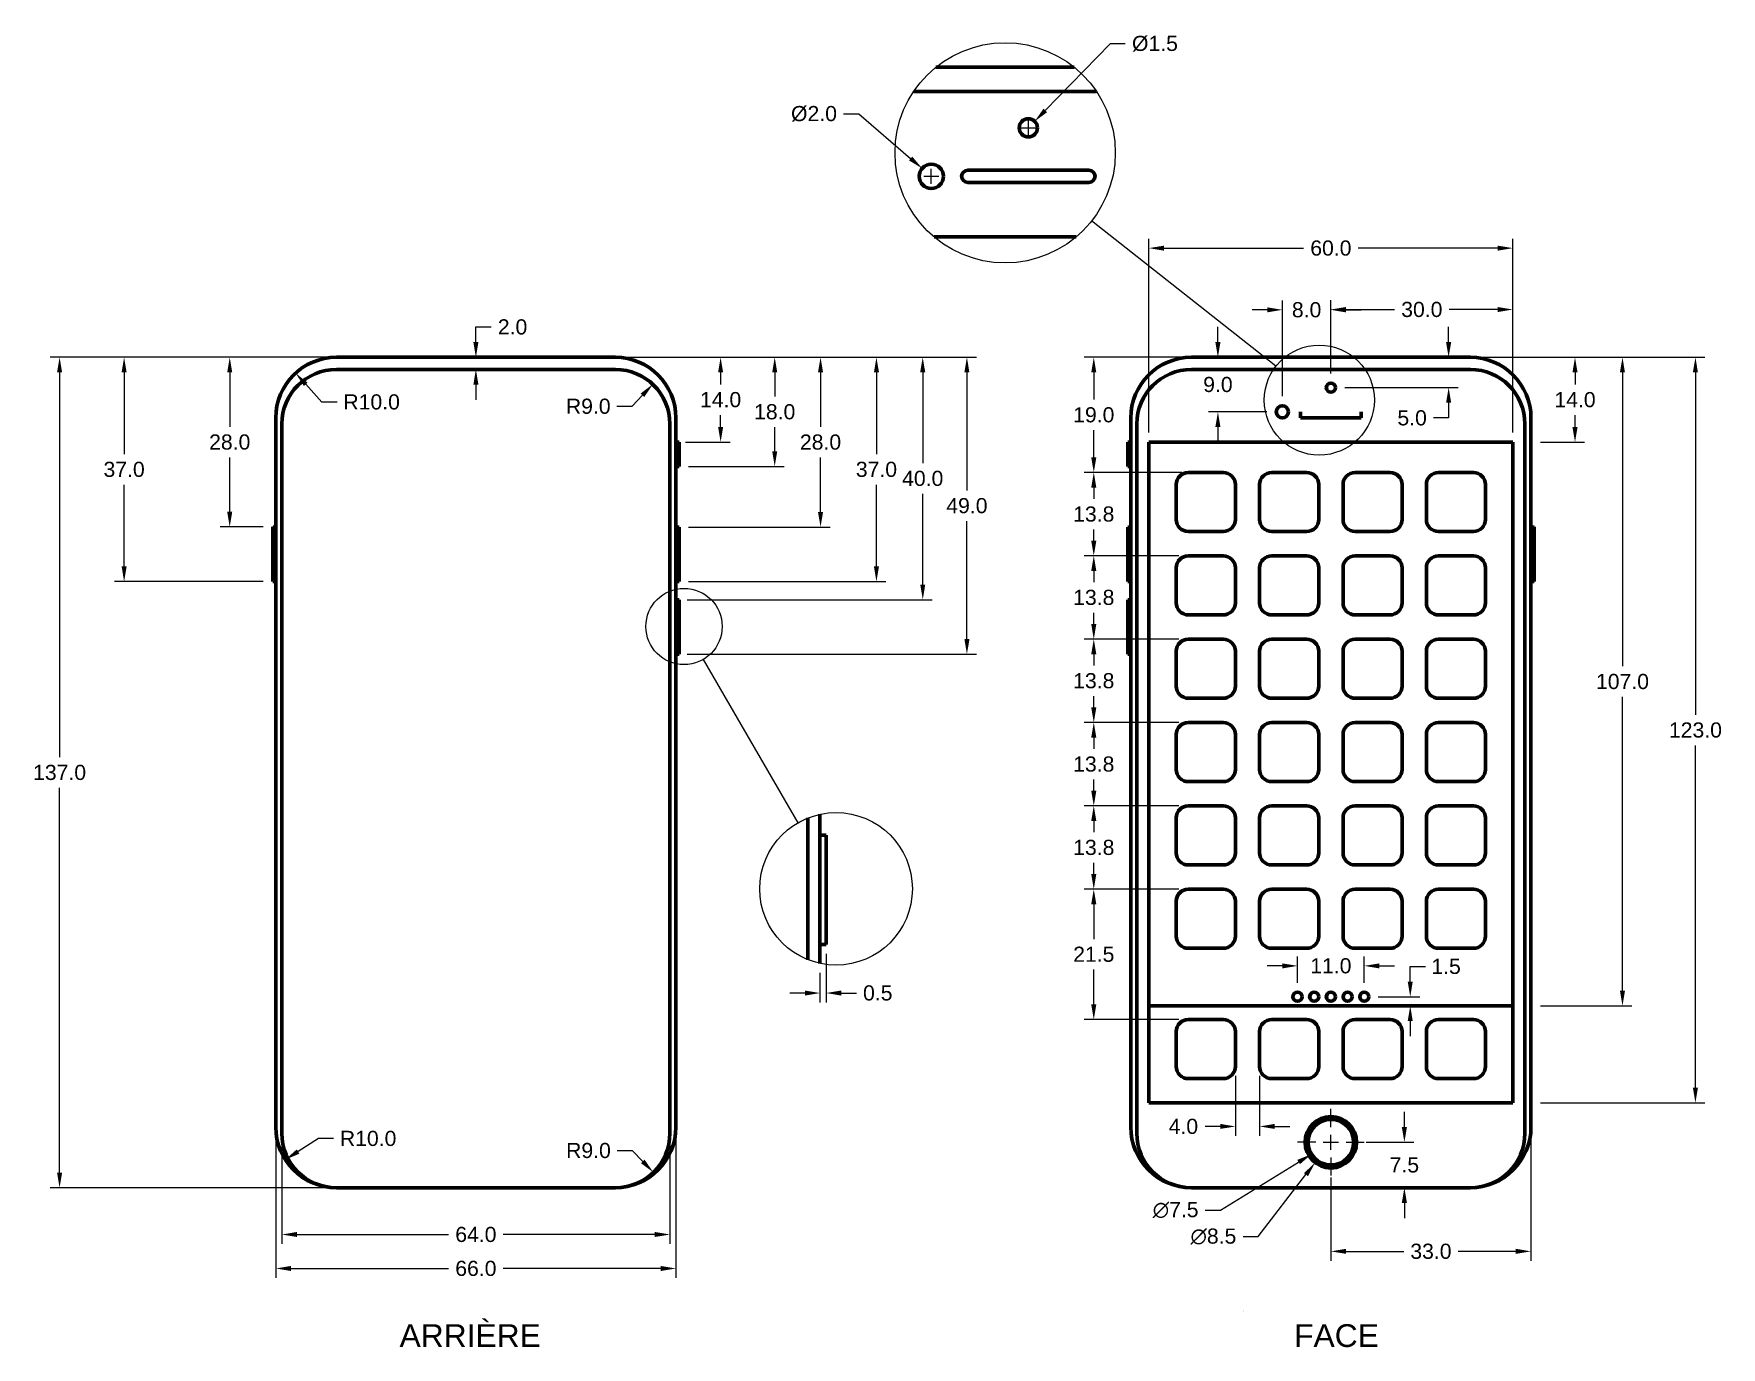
# Model space of a CAD drawing. Extents: x -170 to 109, y -39 to 177.
import ezdxf

# ---------------------------------------------------------------- set-up
doc = ezdxf.new("R2010")
doc.units = 0
doc.header["$LTSCALE"] = 0.5
doc.header["$MEASUREMENT"] = 0
doc.layers.get('Defpoints').update_dxf_attribs({"linetype": 'CONTINUOUS'})
for name, color, linetype, lineweight in [('CONTOUR', 6, 'CONTINUOUS', 60), ('COTATION', 1, 'CONTINUOUS', 18), ('TEXTE', 1, 'CONTINUOUS', 18)]:
    doc.layers.add(name, color=color, linetype=linetype, lineweight=lineweight)
doc.styles.add('ARIAL', font='arial.ttf')
doc.dimstyles.new('DECIMAL1', dxfattribs={"dimscale": 25, "dimtxt": 0.1, "dimasz": 0.1, "dimexe": 0.0625, "dimexo": 0.0625, "dimgap": 0.05, "dimtad": 0, "dimtih": 1, "dimtoh": 1, "dimdec": 1, "dimzin": 0, "dimdsep": 46, "dimtxsty": 'ARIAL', "dimcen": -0.05, "dimclrd": 256, "dimclre": 256, "dimclrt": 256, "dimadec": 0, "dimazin": 0, "dimtfac": 1, "dimtdec": 1, "dimtofl": 0, "dimtmove": 0, "dimatfit": 3, "dimfxl": 1, "dimtolj": 1, "dimtzin": 0, "dimlwd": -1, "dimlwe": -1, "dimarcsym": 0})

msp = doc.modelspace()

# ---------------------------------------------------------------- texts
at = {"layer": 'TEXTE', "attachment_point": 1, "style": 'ARIAL'}
for s, width, insert, char_height in [('ARRIÈRE', 58.9922, (-109.17, -35.66), 3.75), ('FACE', 34.4656, (29.83, -33.42), 0.1), ('FACE', 58.9922, (38.35, -35.66), 3.75)]:
    msp.add_mtext_dynamic_manual_height_columns(s, width=width, gutter_width=0.5, heights=[0], dxfattribs=dict(at, insert=insert, char_height=char_height))

# ---------------------------------------------------------------- blocks, each defined once
blk = doc.blocks.new('*U9')
at = {"layer": 'CONTOUR'}
blk.add_circle((0, 0), 0.75, dxfattribs=at)
blk = doc.blocks.new('*U10')
at = {"layer": 'CONTOUR', "color": 0, "linetype": 'ByBlock', "lineweight": -2, "transparency": 16777216}
for p in [(0, 0), (2.75, 0), (5.5, 0), (8.25, 0), (11, 0)]:
    blk.add_blockref('*U9', p, dxfattribs=at)
blk = doc.blocks.new('*D12')
at = {"layer": 'COTATION', "transparency": 16777216}
for p, q in [((-121.15, 123.86), (-166.8, 123.86)), ((-165.24, 121.36), (-165.24, 57.89)), ((-165.24, -10.64), (-165.24, 52.84)), ((-121.15, -13.14), (-166.8, -13.14))]:
    blk.add_line(p, q, dxfattribs=at)
for points in [[(-165.66, 121.36), (-164.82, 121.36), (-165.24, 123.86)], [(-165.66, -10.64), (-164.82, -10.64), (-165.24, -13.14)]]:
    blk.add_solid(points, dxfattribs=at)
at = {"layer": 'Defpoints', "color": 0, "transparency": 16777216}
for p in [(-165.24, 123.86), (-119.59, 123.86), (-119.59, -13.14)]:
    blk.add_point(p, dxfattribs=at)
at = {"layer": 'COTATION', "transparency": 16777216, "insert": (-165.24, 55.36), "char_height": 2.5, "attachment_point": 5, "style": 'ARIAL'}
blk.add_mtext('\\A1;137.0', dxfattribs=at)
blk = doc.blocks.new('*D13')
at = {"layer": 'COTATION', "transparency": 16777216}
for p, q in [((-131.65, 123.86), (-138.74, 123.86)), ((-137.18, 121.36), (-137.18, 112.4)), ((-137.18, 98.37), (-137.18, 107.34)), ((-131.65, 95.87), (-138.74, 95.87))]:
    blk.add_line(p, q, dxfattribs=at)
for points in [[(-137.6, 121.36), (-136.77, 121.36), (-137.18, 123.86)], [(-137.6, 98.37), (-136.77, 98.37), (-137.18, 95.87)]]:
    blk.add_solid(points, dxfattribs=at)
at = {"layer": 'Defpoints', "color": 0, "transparency": 16777216}
for p in [(-137.18, 123.86), (-130.09, 123.86), (-130.09, 95.87)]:
    blk.add_point(p, dxfattribs=at)
at = {"layer": 'COTATION', "transparency": 16777216, "insert": (-137.18, 109.87), "char_height": 2.5, "attachment_point": 5, "style": 'ARIAL'}
blk.add_mtext('\\A1;28.0', dxfattribs=at)
blk = doc.blocks.new('*D14')
at = {"layer": 'COTATION', "transparency": 16777216}
for p, q in [((-131.65, 123.86), (-156.16, 123.86)), ((-154.6, 121.36), (-154.6, 107.89)), ((-154.6, 89.36), (-154.6, 102.84)), ((-131.65, 86.86), (-156.16, 86.86))]:
    blk.add_line(p, q, dxfattribs=at)
for points in [[(-155.01, 121.36), (-154.18, 121.36), (-154.6, 123.86)], [(-155.01, 89.36), (-154.18, 89.36), (-154.6, 86.86)]]:
    blk.add_solid(points, dxfattribs=at)
at = {"layer": 'Defpoints', "color": 0, "transparency": 16777216}
for p in [(-154.6, 123.86), (-130.09, 123.86), (-130.09, 86.86)]:
    blk.add_point(p, dxfattribs=at)
at = {"layer": 'COTATION', "transparency": 16777216, "insert": (-154.6, 105.36), "char_height": 2.5, "attachment_point": 5, "style": 'ARIAL'}
blk.add_mtext('\\A1;37.0', dxfattribs=at)
blk = doc.blocks.new('*D15')
at = {"layer": 'COTATION', "transparency": 16777216}
for p, q in [((-72.02, 123.86), (-54.66, 123.86)), ((-56.23, 121.36), (-56.23, 119.39)), ((-56.23, 112.36), (-56.23, 114.34)), ((-62.02, 109.86), (-54.66, 109.86))]:
    blk.add_line(p, q, dxfattribs=at)
for points in [[(-56.64, 121.36), (-55.81, 121.36), (-56.23, 123.86)], [(-56.64, 112.36), (-55.81, 112.36), (-56.23, 109.86)]]:
    blk.add_solid(points, dxfattribs=at)
at = {"layer": 'Defpoints', "color": 0, "transparency": 16777216}
for p in [(-73.59, 123.86), (-63.59, 109.86), (-56.23, 109.86)]:
    blk.add_point(p, dxfattribs=at)
at = {"layer": 'COTATION', "transparency": 16777216, "insert": (-56.23, 116.86), "char_height": 2.5, "attachment_point": 5, "style": 'ARIAL'}
blk.add_mtext('\\A1;14.0', dxfattribs=at)
blk = doc.blocks.new('*D16')
at = {"layer": 'COTATION', "transparency": 16777216}
for p, q in [((-61.52, 123.86), (-45.74, 123.86)), ((-47.31, 121.36), (-47.31, 117.39)), ((-47.31, 108.36), (-47.31, 112.34)), ((-61.52, 105.86), (-45.75, 105.86))]:
    blk.add_line(p, q, dxfattribs=at)
for points in [[(-47.72, 121.36), (-46.89, 121.36), (-47.31, 123.86)], [(-47.72, 108.36), (-46.89, 108.36), (-47.31, 105.86)]]:
    blk.add_solid(points, dxfattribs=at)
at = {"layer": 'Defpoints', "color": 0, "transparency": 16777216}
for p in [(-63.09, 123.86), (-47.31, 123.86), (-63.09, 105.86)]:
    blk.add_point(p, dxfattribs=at)
at = {"layer": 'COTATION', "transparency": 16777216, "insert": (-47.31, 114.86), "char_height": 2.5, "attachment_point": 5, "style": 'ARIAL'}
blk.add_mtext('\\A1;18.0', dxfattribs=at)
blk = doc.blocks.new('*D17')
at = {"layer": 'COTATION', "transparency": 16777216}
for p, q in [((-61.52, 123.86), (-38.19, 123.86)), ((-39.75, 121.36), (-39.75, 112.39)), ((-39.75, 98.36), (-39.75, 107.34)), ((-61.52, 95.86), (-38.19, 95.86))]:
    blk.add_line(p, q, dxfattribs=at)
for points in [[(-40.17, 121.36), (-39.33, 121.36), (-39.75, 123.86)], [(-40.17, 98.36), (-39.33, 98.36), (-39.75, 95.86)]]:
    blk.add_solid(points, dxfattribs=at)
at = {"layer": 'Defpoints', "color": 0, "transparency": 16777216}
for p in [(-63.09, 123.86), (-39.75, 123.86), (-63.09, 95.86)]:
    blk.add_point(p, dxfattribs=at)
at = {"layer": 'COTATION', "transparency": 16777216, "insert": (-39.75, 109.86), "char_height": 2.5, "attachment_point": 5, "style": 'ARIAL'}
blk.add_mtext('\\A1;28.0', dxfattribs=at)
blk = doc.blocks.new('*D18')
at = {"layer": 'COTATION', "transparency": 16777216}
for p, q in [((-61.52, 123.86), (-28.97, 123.86)), ((-30.53, 121.36), (-30.53, 107.89)), ((-30.53, 89.36), (-30.53, 102.84)), ((-61.52, 86.86), (-28.97, 86.86))]:
    blk.add_line(p, q, dxfattribs=at)
for points in [[(-30.95, 121.36), (-30.11, 121.36), (-30.53, 123.86)], [(-30.95, 89.36), (-30.11, 89.36), (-30.53, 86.86)]]:
    blk.add_solid(points, dxfattribs=at)
at = {"layer": 'Defpoints', "color": 0, "transparency": 16777216}
for p in [(-63.09, 123.86), (-30.53, 123.86), (-63.09, 86.86)]:
    blk.add_point(p, dxfattribs=at)
at = {"layer": 'COTATION', "transparency": 16777216, "insert": (-30.53, 105.36), "char_height": 2.5, "attachment_point": 5, "style": 'ARIAL'}
blk.add_mtext('\\A1;37.0', dxfattribs=at)
blk = doc.blocks.new('*D19')
at = {"layer": 'COTATION', "transparency": 16777216}
for p, q in [((-61.78, 123.87), (-21.34, 123.87)), ((-22.9, 121.37), (-22.9, 106.4)), ((-22.89, 86.37), (-22.9, 101.35)), ((-61.77, 83.87), (-21.33, 83.87))]:
    blk.add_line(p, q, dxfattribs=at)
for points in [[(-22.48, 121.37), (-23.32, 121.37), (-22.9, 123.87)], [(-22.48, 86.37), (-23.31, 86.37), (-22.89, 83.87)]]:
    blk.add_solid(points, dxfattribs=at)
at = {"layer": 'Defpoints', "color": 0, "transparency": 16777216}
for p in [(-63.34, 123.86), (-22.9, 123.87), (-63.34, 83.86)]:
    blk.add_point(p, dxfattribs=at)
at = {"layer": 'COTATION', "transparency": 16777216, "insert": (-22.9, 103.87), "char_height": 2.5, "attachment_point": 5, "style": 'ARIAL'}
blk.add_mtext('\\A1;40.0', dxfattribs=at)
blk = doc.blocks.new('*D20')
at = {"layer": 'COTATION', "transparency": 16777216}
for p, q in [((-61.78, 123.87), (-14.05, 123.87)), ((-15.61, 121.37), (-15.61, 101.9)), ((-15.61, 77.37), (-15.61, 96.85)), ((-61.77, 74.87), (-14.04, 74.87))]:
    blk.add_line(p, q, dxfattribs=at)
for points in [[(-15.2, 121.37), (-16.03, 121.37), (-15.61, 123.87)], [(-15.19, 77.37), (-16.02, 77.37), (-15.61, 74.87)]]:
    blk.add_solid(points, dxfattribs=at)
at = {"layer": 'Defpoints', "color": 0, "transparency": 16777216}
for p in [(-63.34, 123.86), (-15.61, 123.87), (-63.34, 74.86)]:
    blk.add_point(p, dxfattribs=at)
at = {"layer": 'COTATION', "transparency": 16777216, "insert": (-15.61, 99.37), "char_height": 2.5, "attachment_point": 5, "style": 'ARIAL'}
blk.add_mtext('\\A1;49.0', dxfattribs=at)
blk = doc.blocks.new('*D21')
at = {"layer": 'COTATION', "transparency": 16777216}
for p, q in [((-96.59, 126.36), (-96.59, 128.86)), ((-96.59, 128.86), (-94.09, 128.86)), ((-96.59, 119.36), (-96.59, 116.86))]:
    blk.add_line(p, q, dxfattribs=at)
for points in [[(-97, 126.36), (-96.17, 126.36), (-96.59, 123.86)], [(-97, 119.36), (-96.17, 119.36), (-96.59, 121.86)]]:
    blk.add_solid(points, dxfattribs=at)
at = {"layer": 'Defpoints', "color": 0, "transparency": 16777216}
for p in [(-96.59, 123.86), (-96.59, 123.86), (-96.59, 121.86)]:
    blk.add_point(p, dxfattribs=at)
at = {"layer": 'COTATION', "transparency": 16777216, "insert": (-90.54, 128.86), "char_height": 2.5, "attachment_point": 5, "style": 'ARIAL'}
blk.add_mtext('\\A1;2.0', dxfattribs=at)
blk = doc.blocks.new('*D22')
at = {"layer": 'COTATION', "transparency": 16777216}
for p, q in [((-70.84, 115.77), (-69.13, 117.59)), ((-73.34, 115.77), (-70.84, 115.77))]:
    blk.add_line(p, q, dxfattribs=at)
blk.add_solid([(-69.43, 117.88), (-68.82, 117.31), (-67.41, 119.41)], dxfattribs=at)
at = {"layer": 'Defpoints', "color": 0, "transparency": 16777216}
for p in [(-67.41, 119.41), (-73.59, 112.86)]:
    blk.add_point(p, dxfattribs=at)
at = {"layer": 'COTATION', "transparency": 16777216, "insert": (-78.06, 115.77), "char_height": 2.5, "attachment_point": 5, "style": 'ARIAL'}
blk.add_mtext('\\A1;R9.0', dxfattribs=at)
blk = doc.blocks.new('*D23')
at = {"layer": 'COTATION', "transparency": 16777216}
for p, q in [((-121.97, 116.48), (-124.64, 119.4)), ((-119.47, 116.48), (-121.97, 116.48))]:
    blk.add_line(p, q, dxfattribs=at)
blk.add_solid([(-124.34, 119.68), (-124.95, 119.12), (-126.33, 121.25)], dxfattribs=at)
at = {"layer": 'Defpoints', "color": 0, "transparency": 16777216}
for p in [(-126.33, 121.25), (-119.59, 113.86)]:
    blk.add_point(p, dxfattribs=at)
at = {"layer": 'COTATION', "transparency": 16777216, "insert": (-113.78, 116.48), "char_height": 2.5, "attachment_point": 5, "style": 'ARIAL'}
blk.add_mtext('\\A1;R10.0', dxfattribs=at)
blk = doc.blocks.new('*D24')
at = {"layer": 'COTATION', "transparency": 16777216}
for p, q in [((-73.3, -7.01), (-70.8, -7.01)), ((-70.8, -7.01), (-69.06, -8.8))]:
    blk.add_line(p, q, dxfattribs=at)
blk.add_solid([(-68.77, -8.51), (-69.36, -9.09), (-67.33, -10.6)], dxfattribs=at)
at = {"layer": 'Defpoints', "color": 0, "transparency": 16777216}
for p in [(-73.59, -4.14), (-67.33, -10.6)]:
    blk.add_point(p, dxfattribs=at)
at = {"layer": 'COTATION', "transparency": 16777216, "insert": (-78.02, -7.01), "char_height": 2.5, "attachment_point": 5, "style": 'ARIAL'}
blk.add_mtext('\\A1;R9.0', dxfattribs=at)
blk = doc.blocks.new('*D25')
at = {"layer": 'COTATION', "transparency": 16777216}
for p, q in [((-122.55, -5.02), (-125.91, -7.17)), ((-120.05, -5.02), (-122.55, -5.02))]:
    blk.add_line(p, q, dxfattribs=at)
blk.add_solid([(-126.13, -6.82), (-125.69, -7.52), (-128.02, -8.51)], dxfattribs=at)
at = {"layer": 'Defpoints', "color": 0, "transparency": 16777216}
for p in [(-119.59, -3.14), (-128.02, -8.51)]:
    blk.add_point(p, dxfattribs=at)
at = {"layer": 'COTATION', "transparency": 16777216, "insert": (-114.36, -5.02), "char_height": 2.5, "attachment_point": 5, "style": 'ARIAL'}
blk.add_mtext('\\A1;R10.0', dxfattribs=at)
blk = doc.blocks.new('*D26')
at = {"layer": 'COTATION', "transparency": 16777216}
for p, q in [((-129.59, -4.7), (-129.59, -28.02)), ((-63.59, -4.7), (-63.59, -28.02)), ((-127.09, -26.46), (-101.09, -26.46)), ((-66.09, -26.46), (-92.09, -26.46))]:
    blk.add_line(p, q, dxfattribs=at)
for points in [[(-127.09, -26.05), (-127.09, -26.88), (-129.59, -26.46)], [(-66.09, -26.05), (-66.09, -26.88), (-63.59, -26.46)]]:
    blk.add_solid(points, dxfattribs=at)
at = {"layer": 'Defpoints', "color": 0, "transparency": 16777216}
for p in [(-129.59, -3.14), (-63.59, -3.14), (-63.59, -26.46)]:
    blk.add_point(p, dxfattribs=at)
at = {"layer": 'COTATION', "transparency": 16777216, "insert": (-96.59, -26.46), "char_height": 2.5, "attachment_point": 5, "style": 'ARIAL'}
blk.add_mtext('\\A1;66.0', dxfattribs=at)
blk = doc.blocks.new('*D27')
at = {"layer": 'COTATION', "transparency": 16777216}
for p, q in [((-128.59, -5.7), (-128.59, -22.42)), ((-64.59, -5.7), (-64.59, -22.42)), ((-126.09, -20.86), (-101.09, -20.86)), ((-67.09, -20.86), (-92.09, -20.86))]:
    blk.add_line(p, q, dxfattribs=at)
for points in [[(-126.09, -20.44), (-126.09, -21.27), (-128.59, -20.86)], [(-67.09, -20.44), (-67.09, -21.27), (-64.59, -20.86)]]:
    blk.add_solid(points, dxfattribs=at)
at = {"layer": 'Defpoints', "color": 0, "transparency": 16777216}
for p in [(-128.59, -4.14), (-64.59, -4.14), (-64.59, -20.86)]:
    blk.add_point(p, dxfattribs=at)
at = {"layer": 'COTATION', "transparency": 16777216, "insert": (-96.59, -20.86), "char_height": 2.5, "attachment_point": 5, "style": 'ARIAL'}
blk.add_mtext('\\A1;64.0', dxfattribs=at)
blk = doc.blocks.new('*D33')
at = {"layer": 'COTATION', "transparency": 16777216}
for p, q in [((-38.84, 25.44), (-38.84, 17.41)), ((-39.84, 22.31), (-39.84, 17.41)), ((-42.34, 18.98), (-44.84, 18.98)), ((-36.34, 18.98), (-33.84, 18.98))]:
    blk.add_line(p, q, dxfattribs=at)
for points in [[(-42.34, 19.39), (-42.34, 18.56), (-39.84, 18.98)], [(-36.34, 19.39), (-36.34, 18.56), (-38.84, 18.98)]]:
    blk.add_solid(points, dxfattribs=at)
at = {"layer": 'Defpoints', "color": 0, "transparency": 16777216}
for p in [(-38.84, 27), (-39.84, 23.87), (-38.84, 18.98)]:
    blk.add_point(p, dxfattribs=at)
at = {"layer": 'COTATION', "transparency": 16777216, "insert": (-30.31, 18.98), "char_height": 2.5, "attachment_point": 5, "style": 'ARIAL'}
blk.add_mtext('\\A1;0.5', dxfattribs=at)
blk = doc.blocks.new('*D34')
at = {"layer": 'COTATION', "transparency": 16777216}
for p, q in [((19.85, 123.86), (3.75, 123.86)), ((5.31, 121.36), (5.31, 116.89)), ((5.31, 107.36), (5.31, 111.84)), ((19.85, 104.86), (3.75, 104.86))]:
    blk.add_line(p, q, dxfattribs=at)
for points in [[(4.89, 121.36), (5.73, 121.36), (5.31, 123.86)], [(4.89, 107.36), (5.73, 107.36), (5.31, 104.86)]]:
    blk.add_solid(points, dxfattribs=at)
at = {"layer": 'Defpoints', "color": 0, "transparency": 16777216}
for p in [(21.41, 123.86), (5.31, 104.86), (21.41, 104.86)]:
    blk.add_point(p, dxfattribs=at)
at = {"layer": 'COTATION', "transparency": 16777216, "insert": (5.31, 114.36), "char_height": 2.5, "attachment_point": 5, "style": 'ARIAL'}
blk.add_mtext('\\A1;19.0', dxfattribs=at)
blk = doc.blocks.new('*D35')
at = {"layer": 'COTATION', "transparency": 16777216}
for p, q in [((19.35, 104.86), (3.75, 104.86)), ((5.31, 102.36), (5.31, 100.52)), ((5.31, 93.61), (5.31, 95.46)), ((19.35, 91.11), (3.75, 91.11))]:
    blk.add_line(p, q, dxfattribs=at)
for points in [[(4.89, 102.36), (5.73, 102.36), (5.31, 104.86)], [(4.89, 93.61), (5.73, 93.61), (5.31, 91.11)]]:
    blk.add_solid(points, dxfattribs=at)
at = {"layer": 'Defpoints', "color": 0, "transparency": 16777216}
for p in [(20.91, 104.86), (5.31, 91.11), (20.91, 91.11)]:
    blk.add_point(p, dxfattribs=at)
at = {"layer": 'COTATION', "transparency": 16777216, "insert": (5.31, 97.99), "char_height": 2.5, "attachment_point": 5, "style": 'ARIAL'}
blk.add_mtext('\\A1;13.8', dxfattribs=at)
blk = doc.blocks.new('*D36')
at = {"layer": 'COTATION', "transparency": 16777216}
for p, q in [((19.35, 91.11), (3.75, 91.11)), ((5.31, 88.61), (5.31, 86.77)), ((5.31, 79.86), (5.31, 81.71)), ((19.35, 77.36), (3.75, 77.36))]:
    blk.add_line(p, q, dxfattribs=at)
for points in [[(4.89, 88.61), (5.73, 88.61), (5.31, 91.11)], [(4.89, 79.86), (5.73, 79.86), (5.31, 77.36)]]:
    blk.add_solid(points, dxfattribs=at)
at = {"layer": 'Defpoints', "color": 0, "transparency": 16777216}
for p in [(20.91, 91.11), (5.31, 77.36), (20.91, 77.36)]:
    blk.add_point(p, dxfattribs=at)
at = {"layer": 'COTATION', "transparency": 16777216, "insert": (5.31, 84.24), "char_height": 2.5, "attachment_point": 5, "style": 'ARIAL'}
blk.add_mtext('\\A1;13.8', dxfattribs=at)
blk = doc.blocks.new('*D37')
at = {"layer": 'COTATION', "transparency": 16777216}
for p, q in [((19.35, 77.36), (3.75, 77.36)), ((5.31, 74.86), (5.31, 73.02)), ((5.31, 66.11), (5.31, 67.96)), ((19.35, 63.61), (3.75, 63.61))]:
    blk.add_line(p, q, dxfattribs=at)
for points in [[(4.89, 74.86), (5.73, 74.86), (5.31, 77.36)], [(4.89, 66.11), (5.73, 66.11), (5.31, 63.61)]]:
    blk.add_solid(points, dxfattribs=at)
at = {"layer": 'Defpoints', "color": 0, "transparency": 16777216}
for p in [(20.91, 77.36), (5.31, 63.61), (20.91, 63.61)]:
    blk.add_point(p, dxfattribs=at)
at = {"layer": 'COTATION', "transparency": 16777216, "insert": (5.31, 70.49), "char_height": 2.5, "attachment_point": 5, "style": 'ARIAL'}
blk.add_mtext('\\A1;13.8', dxfattribs=at)
blk = doc.blocks.new('*D38')
at = {"layer": 'COTATION', "transparency": 16777216}
for p, q in [((19.35, 63.61), (3.75, 63.61)), ((5.31, 61.11), (5.31, 59.27)), ((5.31, 52.36), (5.31, 54.21)), ((19.35, 49.86), (3.75, 49.86))]:
    blk.add_line(p, q, dxfattribs=at)
for points in [[(4.89, 61.11), (5.73, 61.11), (5.31, 63.61)], [(4.89, 52.36), (5.73, 52.36), (5.31, 49.86)]]:
    blk.add_solid(points, dxfattribs=at)
at = {"layer": 'Defpoints', "color": 0, "transparency": 16777216}
for p in [(20.91, 63.61), (5.31, 49.86), (20.91, 49.86)]:
    blk.add_point(p, dxfattribs=at)
at = {"layer": 'COTATION', "transparency": 16777216, "insert": (5.31, 56.74), "char_height": 2.5, "attachment_point": 5, "style": 'ARIAL'}
blk.add_mtext('\\A1;13.8', dxfattribs=at)
blk = doc.blocks.new('*D39')
at = {"layer": 'COTATION', "transparency": 16777216}
for p, q in [((19.35, 49.86), (3.75, 49.86)), ((5.31, 47.36), (5.31, 45.52)), ((5.31, 38.61), (5.31, 40.46)), ((19.35, 36.11), (3.75, 36.11))]:
    blk.add_line(p, q, dxfattribs=at)
for points in [[(4.89, 47.36), (5.73, 47.36), (5.31, 49.86)], [(4.89, 38.61), (5.73, 38.61), (5.31, 36.11)]]:
    blk.add_solid(points, dxfattribs=at)
at = {"layer": 'Defpoints', "color": 0, "transparency": 16777216}
for p in [(20.91, 49.86), (5.31, 36.11), (20.91, 36.11)]:
    blk.add_point(p, dxfattribs=at)
at = {"layer": 'COTATION', "transparency": 16777216, "insert": (5.31, 42.99), "char_height": 2.5, "attachment_point": 5, "style": 'ARIAL'}
blk.add_mtext('\\A1;13.8', dxfattribs=at)
blk = doc.blocks.new('*D40')
at = {"layer": 'COTATION', "transparency": 16777216}
for p, q in [((19.35, 36.11), (3.75, 36.11)), ((5.31, 33.61), (5.31, 27.89)), ((5.31, 17.11), (5.31, 22.84)), ((19.35, 14.61), (3.75, 14.61))]:
    blk.add_line(p, q, dxfattribs=at)
for points in [[(4.89, 33.61), (5.73, 33.61), (5.31, 36.11)], [(4.89, 17.11), (5.73, 17.11), (5.31, 14.61)]]:
    blk.add_solid(points, dxfattribs=at)
at = {"layer": 'Defpoints', "color": 0, "transparency": 16777216}
for p in [(20.91, 36.11), (5.31, 14.61), (20.91, 14.61)]:
    blk.add_point(p, dxfattribs=at)
at = {"layer": 'COTATION', "transparency": 16777216, "insert": (5.31, 25.36), "char_height": 2.5, "attachment_point": 5, "style": 'ARIAL'}
blk.add_mtext('\\A1;21.5', dxfattribs=at)
blk = doc.blocks.new('*D41')
at = {"layer": 'COTATION', "transparency": 16777216}
for p, q in [((36.41, 23.46), (33.91, 23.46)), ((38.91, 20.68), (38.91, 25.02)), ((49.91, 20.68), (49.91, 25.02)), ((52.41, 23.46), (54.91, 23.46))]:
    blk.add_line(p, q, dxfattribs=at)
for points in [[(36.41, 23.87), (36.41, 23.04), (38.91, 23.46)], [(52.41, 23.87), (52.41, 23.04), (49.91, 23.46)]]:
    blk.add_solid(points, dxfattribs=at)
at = {"layer": 'Defpoints', "color": 0, "transparency": 16777216}
for p in [(49.91, 23.46), (38.91, 19.11), (49.91, 19.11)]:
    blk.add_point(p, dxfattribs=at)
at = {"layer": 'COTATION', "transparency": 16777216, "insert": (44.41, 23.46), "char_height": 2.5, "attachment_point": 5, "style": 'ARIAL'}
blk.add_mtext('\\A1;11.0', dxfattribs=at)
blk = doc.blocks.new('*D42')
at = {"layer": 'COTATION', "transparency": 16777216}
for p, q in [((57.5, 20.86), (57.5, 23.36)), ((57.5, 23.36), (60, 23.36)), ((52.23, 18.36), (59.06, 18.36)), ((52.23, 16.86), (59.06, 16.86)), ((57.5, 14.36), (57.5, 11.86))]:
    blk.add_line(p, q, dxfattribs=at)
for points in [[(57.08, 20.86), (57.91, 20.86), (57.5, 18.36)], [(57.08, 14.36), (57.91, 14.36), (57.5, 16.86)]]:
    blk.add_solid(points, dxfattribs=at)
at = {"layer": 'Defpoints', "color": 0, "transparency": 16777216}
for p in [(50.66, 18.36), (50.66, 16.86), (57.5, 16.86)]:
    blk.add_point(p, dxfattribs=at)
at = {"layer": 'COTATION', "transparency": 16777216, "insert": (63.41, 23.36), "char_height": 2.5, "attachment_point": 5, "style": 'ARIAL'}
blk.add_mtext('\\A1;1.5', dxfattribs=at)
blk = doc.blocks.new('*D43')
at = {"layer": 'COTATION', "transparency": 16777216}
for p, q in [((28.66, 5.3), (28.66, -4.59)), ((32.66, 5.3), (32.66, -4.59)), ((26.16, -3.03), (23.66, -3.03)), ((35.16, -3.03), (37.66, -3.03))]:
    blk.add_line(p, q, dxfattribs=at)
for points in [[(26.16, -2.61), (26.16, -3.44), (28.66, -3.03)], [(35.16, -2.61), (35.16, -3.44), (32.66, -3.03)]]:
    blk.add_solid(points, dxfattribs=at)
at = {"layer": 'Defpoints', "color": 0, "transparency": 16777216}
for p in [(28.66, 6.86), (32.66, 6.86), (32.66, -3.03)]:
    blk.add_point(p, dxfattribs=at)
at = {"layer": 'COTATION', "transparency": 16777216, "insert": (20.09, -3.03), "char_height": 2.5, "attachment_point": 5, "style": 'ARIAL'}
blk.add_mtext('\\A1;4.0', dxfattribs=at)
blk = doc.blocks.new('*D44')
at = {"layer": 'COTATION', "transparency": 16777216}
for p, q in [((56.53, -3.14), (56.53, -0.64)), ((50.23, -5.64), (58.09, -5.64)), ((50.23, -13.14), (58.09, -13.14)), ((56.53, -15.64), (56.53, -18.14))]:
    blk.add_line(p, q, dxfattribs=at)
for points in [[(56.11, -3.14), (56.95, -3.14), (56.53, -5.64)], [(56.11, -15.64), (56.95, -15.64), (56.53, -13.14)]]:
    blk.add_solid(points, dxfattribs=at)
at = {"layer": 'Defpoints', "color": 0, "transparency": 16777216}
for p in [(48.66, -5.64), (48.66, -13.14), (56.53, -13.14)]:
    blk.add_point(p, dxfattribs=at)
at = {"layer": 'COTATION', "transparency": 16777216, "insert": (56.53, -9.39), "char_height": 2.5, "attachment_point": 5, "style": 'ARIAL'}
blk.add_mtext('\\A1;7.5', dxfattribs=at)
blk = doc.blocks.new('*D45')
at = {"layer": 'COTATION', "transparency": 16777216}
for p, q in [((77.41, -4.7), (77.41, -25.2)), ((44.41, -11.45), (44.41, -25.2)), ((46.91, -23.64), (56.42, -23.64)), ((74.91, -23.64), (65.41, -23.64))]:
    blk.add_line(p, q, dxfattribs=at)
for points in [[(46.91, -23.22), (46.91, -24.05), (44.41, -23.64)], [(74.91, -23.22), (74.91, -24.05), (77.41, -23.64)]]:
    blk.add_solid(points, dxfattribs=at)
at = {"layer": 'Defpoints', "color": 0, "transparency": 16777216}
for p in [(77.41, -3.14), (44.41, -9.89), (77.41, -23.64)]:
    blk.add_point(p, dxfattribs=at)
at = {"layer": 'COTATION', "transparency": 16777216, "insert": (60.91, -23.64), "char_height": 2.5, "attachment_point": 5, "style": 'ARIAL'}
blk.add_mtext('\\A1;33.0', dxfattribs=at)
blk = doc.blocks.new('*D47')
at = {"layer": 'COTATION', "transparency": 16777216}
for p, q in [((14.41, 111.43), (14.41, 143.43)), ((74.41, 111.43), (74.41, 143.43)), ((16.91, 141.87), (39.91, 141.87)), ((71.91, 141.87), (48.91, 141.87))]:
    blk.add_line(p, q, dxfattribs=at)
for points in [[(16.91, 142.28), (16.91, 141.45), (14.41, 141.87)], [(71.91, 142.28), (71.91, 141.45), (74.41, 141.87)]]:
    blk.add_solid(points, dxfattribs=at)
at = {"layer": 'Defpoints', "color": 0, "transparency": 16777216}
for p in [(74.41, 141.87), (14.41, 109.86), (74.41, 109.86)]:
    blk.add_point(p, dxfattribs=at)
at = {"layer": 'COTATION', "transparency": 16777216, "insert": (44.41, 141.87), "char_height": 2.5, "attachment_point": 5, "style": 'ARIAL'}
blk.add_mtext('\\A1;60.0', dxfattribs=at)
blk = doc.blocks.new('*D48')
at = {"layer": 'COTATION', "transparency": 16777216}
for p, q in [((44.41, 121.18), (44.41, 133.3)), ((46.91, 131.74), (54.92, 131.74)), ((71.91, 131.74), (63.91, 131.74)), ((74.41, 121.18), (74.41, 133.3))]:
    blk.add_line(p, q, dxfattribs=at)
for points in [[(46.91, 132.16), (46.91, 131.32), (44.41, 131.74)], [(71.91, 132.16), (71.91, 131.32), (74.41, 131.74)]]:
    blk.add_solid(points, dxfattribs=at)
at = {"layer": 'Defpoints', "color": 0, "transparency": 16777216}
for p in [(74.41, 131.74), (44.41, 119.61), (74.41, 119.61)]:
    blk.add_point(p, dxfattribs=at)
at = {"layer": 'COTATION', "transparency": 16777216, "insert": (59.41, 131.74), "char_height": 2.5, "attachment_point": 5, "style": 'ARIAL'}
blk.add_mtext('\\A1;30.0', dxfattribs=at)
blk = doc.blocks.new('*D49')
at = {"layer": 'COTATION', "transparency": 16777216}
for p, q in [((33.91, 131.69), (31.41, 131.69)), ((36.41, 117.43), (36.41, 133.25)), ((44.41, 121.18), (44.41, 133.25)), ((46.91, 131.69), (49.41, 131.69))]:
    blk.add_line(p, q, dxfattribs=at)
for points in [[(33.91, 132.11), (33.91, 131.27), (36.41, 131.69)], [(46.91, 132.11), (46.91, 131.27), (44.41, 131.69)]]:
    blk.add_solid(points, dxfattribs=at)
at = {"layer": 'Defpoints', "color": 0, "transparency": 16777216}
for p in [(36.41, 131.69), (44.41, 119.61), (36.41, 115.86)]:
    blk.add_point(p, dxfattribs=at)
at = {"layer": 'COTATION', "transparency": 16777216, "insert": (40.41, 131.69), "char_height": 2.5, "attachment_point": 5, "style": 'ARIAL'}
blk.add_mtext('\\A1;8.0', dxfattribs=at)
blk = doc.blocks.new('*D50')
at = {"layer": 'COTATION', "transparency": 16777216}
for p, q in [((25.78, 126.36), (25.78, 128.86)), ((33.85, 123.86), (24.22, 123.86)), ((33.85, 114.86), (24.22, 114.86)), ((25.78, 112.36), (25.78, 109.86))]:
    blk.add_line(p, q, dxfattribs=at)
for points in [[(25.36, 126.36), (26.2, 126.36), (25.78, 123.86)], [(25.36, 112.36), (26.2, 112.36), (25.78, 114.86)]]:
    blk.add_solid(points, dxfattribs=at)
at = {"layer": 'Defpoints', "color": 0, "transparency": 16777216}
for p in [(25.78, 123.86), (35.41, 123.86), (35.41, 114.86)]:
    blk.add_point(p, dxfattribs=at)
at = {"layer": 'COTATION', "transparency": 16777216, "insert": (25.78, 119.36), "char_height": 2.5, "attachment_point": 5, "style": 'ARIAL'}
blk.add_mtext('\\A1;9.0', dxfattribs=at)
blk = doc.blocks.new('*D51')
at = {"layer": 'COTATION', "transparency": 16777216}
for p, q in [((63.83, 126.36), (63.83, 128.86)), ((46.73, 123.86), (65.39, 123.86)), ((46.73, 118.86), (65.39, 118.86)), ((63.83, 116.36), (63.83, 113.86)), ((63.83, 113.86), (61.33, 113.86))]:
    blk.add_line(p, q, dxfattribs=at)
for points in [[(63.41, 126.36), (64.25, 126.36), (63.83, 123.86)], [(63.41, 116.36), (64.25, 116.36), (63.83, 118.86)]]:
    blk.add_solid(points, dxfattribs=at)
at = {"layer": 'Defpoints', "color": 0, "transparency": 16777216}
for p in [(45.16, 123.86), (63.83, 123.86), (45.16, 118.86)]:
    blk.add_point(p, dxfattribs=at)
at = {"layer": 'COTATION', "transparency": 16777216, "insert": (57.81, 113.86), "char_height": 2.5, "attachment_point": 5, "style": 'ARIAL'}
blk.add_mtext('\\A1;5.0', dxfattribs=at)
blk = doc.blocks.new('*D52')
at = {"layer": 'COTATION', "transparency": 16777216}
for p, q in [((68.98, 123.86), (86.23, 123.86)), ((84.67, 121.36), (84.67, 119.39)), ((84.67, 112.36), (84.67, 114.34)), ((78.98, 109.86), (86.23, 109.86))]:
    blk.add_line(p, q, dxfattribs=at)
for points in [[(84.25, 121.36), (85.09, 121.36), (84.67, 123.86)], [(84.25, 112.36), (85.09, 112.36), (84.67, 109.86)]]:
    blk.add_solid(points, dxfattribs=at)
at = {"layer": 'Defpoints', "color": 0, "transparency": 16777216}
for p in [(67.41, 123.86), (77.41, 109.86), (84.67, 109.86)]:
    blk.add_point(p, dxfattribs=at)
at = {"layer": 'COTATION', "transparency": 16777216, "insert": (84.67, 116.86), "char_height": 2.5, "attachment_point": 5, "style": 'ARIAL'}
blk.add_mtext('\\A1;14.0', dxfattribs=at)
blk = doc.blocks.new('*D53')
at = {"layer": 'COTATION', "transparency": 16777216}
for p, q in [((75.98, 123.86), (94.06, 123.86)), ((92.5, 121.36), (92.5, 72.89)), ((92.5, 19.36), (92.5, 67.84)), ((78.98, 16.86), (94.06, 16.86))]:
    blk.add_line(p, q, dxfattribs=at)
for points in [[(92.08, 121.36), (92.91, 121.36), (92.5, 123.86)], [(92.08, 19.36), (92.91, 19.36), (92.5, 16.86)]]:
    blk.add_solid(points, dxfattribs=at)
at = {"layer": 'Defpoints', "color": 0, "transparency": 16777216}
for p in [(74.41, 123.86), (92.5, 123.86), (77.41, 16.86)]:
    blk.add_point(p, dxfattribs=at)
at = {"layer": 'COTATION', "transparency": 16777216, "insert": (92.5, 70.36), "char_height": 2.5, "attachment_point": 5, "style": 'ARIAL'}
blk.add_mtext('\\A1;107.0', dxfattribs=at)
blk = doc.blocks.new('*D54')
at = {"layer": 'COTATION', "transparency": 16777216}
for p, q in [((75.98, 123.86), (106.09, 123.86)), ((104.53, 121.36), (104.53, 64.89)), ((104.53, 3.36), (104.53, 59.84)), ((78.98, 0.86), (106.09, 0.86))]:
    blk.add_line(p, q, dxfattribs=at)
for points in [[(104.11, 121.36), (104.94, 121.36), (104.53, 123.86)], [(104.11, 3.36), (104.94, 3.36), (104.53, 0.86)]]:
    blk.add_solid(points, dxfattribs=at)
at = {"layer": 'Defpoints', "color": 0, "transparency": 16777216}
for p in [(74.41, 123.86), (104.53, 123.86), (77.41, 0.86)]:
    blk.add_point(p, dxfattribs=at)
at = {"layer": 'COTATION', "transparency": 16777216, "insert": (104.53, 62.36), "char_height": 2.5, "attachment_point": 5, "style": 'ARIAL'}
blk.add_mtext('\\A1;123.0', dxfattribs=at)
blk = doc.blocks.new('*D55')
at = {"layer": 'COTATION', "transparency": 16777216}
for p, q in [((44.41, -3.14), (44.41, -0.14)), ((44.41, -6.89), (44.41, -4.39)), ((41.91, -5.64), (38.91, -5.64)), ((43.16, -5.64), (45.66, -5.64)), ((44.41, -8.14), (44.41, -11.14)), ((46.91, -5.64), (49.91, -5.64)), ((32.44, -21.2), (40.3, -10.98)), ((29.94, -21.2), (32.44, -21.2))]:
    blk.add_line(p, q, dxfattribs=at)
blk.add_solid([(39.97, -10.73), (40.63, -11.24), (41.82, -9)], dxfattribs=at)
at = {"layer": 'Defpoints', "color": 0, "transparency": 16777216}
for p in [(47.01, -2.27), (41.82, -9)]:
    blk.add_point(p, dxfattribs=at)
at = {"layer": 'COTATION', "transparency": 16777216, "insert": (25.04, -21.2), "char_height": 2.5, "attachment_point": 5, "style": 'ARIAL'}
blk.add_mtext('\\A1;∅8.5', dxfattribs=at)
blk = doc.blocks.new('*D56')
at = {"layer": 'COTATION', "transparency": 16777216}
for p, q in [((44.41, -3.14), (44.41, -0.64)), ((44.41, -6.89), (44.41, -4.39)), ((41.91, -5.64), (39.41, -5.64)), ((43.16, -5.64), (45.66, -5.64)), ((44.41, -8.14), (44.41, -10.64)), ((46.91, -5.64), (49.41, -5.64)), ((26.2, -16.83), (39.09, -8.91)), ((23.7, -16.83), (26.2, -16.83))]:
    blk.add_line(p, q, dxfattribs=at)
blk.add_solid([(38.87, -8.55), (39.31, -9.26), (41.22, -7.6)], dxfattribs=at)
at = {"layer": 'Defpoints', "color": 0, "transparency": 16777216}
for p in [(47.61, -3.67), (41.22, -7.6)]:
    blk.add_point(p, dxfattribs=at)
at = {"layer": 'COTATION', "transparency": 16777216, "insert": (18.81, -16.83), "char_height": 2.5, "attachment_point": 5, "style": 'ARIAL'}
blk.add_mtext('\\A1;∅7.5', dxfattribs=at)
blk = doc.blocks.new('*D57')
at = {"layer": 'COTATION', "transparency": 16777216}
for p, q in [((-35.95, 164.02), (-33.45, 164.02)), ((-33.45, 164.02), (-24.89, 156.65)), ((-22.73, 153.72), (-20.23, 153.72)), ((-21.48, 152.47), (-21.48, 154.97))]:
    blk.add_line(p, q, dxfattribs=at)
blk.add_solid([(-24.62, 156.97), (-25.16, 156.34), (-22.99, 155.02)], dxfattribs=at)
at = {"layer": 'Defpoints', "color": 0, "transparency": 16777216}
for p in [(-22.99, 155.02), (-19.96, 152.41)]:
    blk.add_point(p, dxfattribs=at)
at = {"layer": 'COTATION', "transparency": 16777216, "insert": (-40.83, 164.02), "char_height": 2.5, "width": 7.9937, "attachment_point": 5, "style": 'ARIAL'}
blk.add_mtext('\\A1;%%C2.0', dxfattribs=at)
blk = doc.blocks.new('*D58')
at = {"layer": 'COTATION', "transparency": 16777216}
for p, q in [((8.01, 175.6), (-2.69, 164.58)), ((10.51, 175.6), (8.01, 175.6)), ((-6.73, 161.72), (-4.23, 161.72)), ((-5.48, 160.47), (-5.48, 162.97))]:
    blk.add_line(p, q, dxfattribs=at)
blk.add_solid([(-2.99, 164.87), (-2.39, 164.29), (-4.43, 162.79)], dxfattribs=at)
at = {"layer": 'Defpoints', "color": 0, "transparency": 16777216}
for p in [(-4.43, 162.79), (-6.52, 160.64)]:
    blk.add_point(p, dxfattribs=at)
at = {"layer": 'COTATION', "transparency": 16777216, "insert": (15.4, 175.6), "char_height": 2.5, "attachment_point": 5, "style": 'ARIAL'}
blk.add_mtext('\\A1;%%C1.5', dxfattribs=at)

# ---------------------------------------------------------------- dimensions: what is measured, and where the dimension line sits
at = {"layer": 'COTATION'}
for p1, p2, text, picture, middle in [((-6.52, 160.64), (-4.43, 162.79), '%%C1.5', '*D58', (15.4, 175.6)), ((-19.96, 152.41), (-22.99, 155.02), '%%C2.0', '*D57', (-40.83, 164.02))]:
    dim = msp.add_diameter_dim_2p(p1=p1, p2=p2, text=text, dimstyle='DECIMAL1', dxfattribs=at)
    dim.commit()
    dim.dimension.update_dxf_attribs({"geometry": picture, "text_midpoint": middle, "dimtype": 163})
for base, p1, p2, picture, middle in [((74.41, 141.87), (14.41, 109.86), (74.41, 109.86), '*D47', (44.41, 141.87)), ((74.41, 131.74), (44.41, 119.61), (74.41, 119.61), '*D48', (59.41, 131.74)), ((49.91, 23.46), (38.91, 19.11), (49.91, 19.11), '*D41', (44.41, 23.46)), ((-63.59, -26.46), (-129.59, -3.14), (-63.59, -3.14), '*D26', (-96.59, -26.46)), ((-64.59, -20.86), (-128.59, -4.14), (-64.59, -4.14), '*D27', (-96.59, -20.86)), ((77.41, -23.64), (44.41, -9.89), (77.41, -3.14), '*D45', (60.91, -23.64))]:
    dim = msp.add_linear_dim(base=base, p1=p1, p2=p2, dimstyle='DECIMAL1', dxfattribs=at)
    dim.commit()
    dim.dimension.update_dxf_attribs({"geometry": picture, "text_midpoint": middle})
for base, p1, p2, picture, middle in [((36.41, 131.69), (44.41, 119.61), (36.41, 115.86), '*D49', (40.41, 131.69)), ((32.66, -3.03), (28.66, 6.86), (32.66, 6.86), '*D43', (20.09, -3.03))]:
    dim = msp.add_linear_dim(base=base, p1=p1, p2=p2, dimstyle='DECIMAL1', dxfattribs=at)
    dim.commit()
    dim.dimension.update_dxf_attribs({"geometry": picture, "text_midpoint": middle, "dimtype": 160})
for base, p1, p2, picture, middle in [((-96.59, 123.86), (-96.59, 121.86), (-96.59, 123.86), '*D21', (-90.54, 128.86)), ((-165.24, 123.86), (-119.59, -13.14), (-119.59, 123.86), '*D12', (-165.24, 55.36)), ((-154.6, 123.86), (-130.09, 86.86), (-130.09, 123.86), '*D14', (-154.6, 105.36)), ((-137.18, 123.86), (-130.09, 95.87), (-130.09, 123.86), '*D13', (-137.18, 109.87)), ((-56.23, 109.86), (-73.59, 123.86), (-63.59, 109.86), '*D15', (-56.23, 116.86)), ((-39.75, 123.86), (-63.09, 95.86), (-63.09, 123.86), '*D17', (-39.75, 109.86)), ((5.31, 104.86), (21.41, 123.86), (21.41, 104.86), '*D34', (5.31, 114.36)), ((84.67, 109.86), (67.41, 123.86), (77.41, 109.86), '*D52', (84.67, 116.86)), ((92.5, 123.86), (77.41, 16.86), (74.41, 123.86), '*D53', (92.5, 70.36)), ((104.53, 123.86), (77.41, 0.86), (74.41, 123.86), '*D54', (104.53, 62.36)), ((5.30835107, 91.11498754), (20.91368857, 104.86498754), (20.91368857, 91.11498754), '*D35', (5.30835107, 97.98998754))]:
    dim = msp.add_linear_dim(base=base, p1=p1, p2=p2, angle=90, dimstyle='DECIMAL1', dxfattribs=at)
    dim.commit()
    dim.dimension.update_dxf_attribs({"geometry": picture, "text_midpoint": middle})
for base, p1, p2, picture, middle in [((25.78, 123.86), (35.41, 114.86), (35.41, 123.86), '*D50', (25.78, 119.36)), ((63.83, 123.86), (45.16, 118.86), (45.16, 123.86), '*D51', (57.81, 113.86)), ((57.5, 16.86), (50.66, 18.36), (50.66, 16.86), '*D42', (63.41, 23.36)), ((56.53, -13.14), (48.66, -5.64), (48.66, -13.14), '*D44', (56.53, -9.39))]:
    dim = msp.add_linear_dim(base=base, p1=p1, p2=p2, angle=90, dimstyle='DECIMAL1', dxfattribs=at)
    dim.commit()
    dim.dimension.update_dxf_attribs({"geometry": picture, "text_midpoint": middle, "dimtype": 160})
for p1, p2, distance, picture, middle in [((-63.34, 83.86), (-63.34, 123.86), -40.44, '*D19', (-22.9, 103.87)), ((-63.34, 74.86), (-63.34, 123.86), -47.73, '*D20', (-15.61, 99.37)), ((-63.09, 105.86), (-63.09, 123.86), -15.78, '*D16', (-47.31, 114.86)), ((-63.09, 86.86), (-63.09, 123.86), -32.56, '*D18', (-30.53, 105.36))]:
    dim = msp.add_aligned_dim(p1=p1, p2=p2, distance=distance, dimstyle='DECIMAL1', dxfattribs=at)
    dim.commit()
    dim.dimension.update_dxf_attribs({"geometry": picture, "text_midpoint": middle})
for center, mpoint, picture, middle in [((-119.59, 113.86), (-126.33, 121.25), '*D23', (-113.78, 116.48)), ((-73.59, 112.86), (-67.41, 119.41), '*D22', (-78.06, 115.77)), ((-119.59, -3.14), (-128.02, -8.51), '*D25', (-114.36, -5.02)), ((-73.59, -4.14), (-67.33, -10.6), '*D24', (-78.02, -7.01))]:
    dim = msp.add_radius_dim(center=center, mpoint=mpoint, dimstyle='DECIMAL1', dxfattribs=at)
    dim.commit()
    dim.dimension.update_dxf_attribs({"geometry": picture, "text_midpoint": middle, "dimtype": 164})
for base, p1, p2, picture, middle in [((5.30835107, 77.36498754), (20.91368857, 91.11498754), (20.91368857, 77.36498754), '*D36', (5.30835107, 84.23998754)), ((5.30835107, 63.61498754), (20.91368857, 77.36498754), (20.91368857, 63.61498754), '*D37', (5.30835107, 70.48998754)), ((5.30835107, 49.86498754), (20.91368857, 63.61498754), (20.91368857, 49.86498754), '*D38', (5.30835107, 56.73998754)), ((5.30835107, 36.11498754), (20.91368857, 49.86498754), (20.91368857, 36.11498754), '*D39', (5.30835107, 42.98998754)), ((5.31, 14.61), (20.91, 36.11), (20.91, 14.61), '*D40', (5.31, 25.36))]:
    dim = msp.add_linear_dim(base=base, p1=p1, p2=p2, angle=90, dimstyle='DECIMAL1', override={"dimtmove": 1}, dxfattribs=at)
    dim.commit()
    dim.dimension.update_dxf_attribs({"geometry": picture, "text_midpoint": middle})
dim = msp.add_linear_dim(base=(-38.84, 18.98), p1=(-39.84, 23.87), p2=(-38.84, 27), text='0.5', dimstyle='DECIMAL1', dxfattribs=at)
dim.commit()
dim.dimension.update_dxf_attribs({"geometry": '*D33', "text_midpoint": (-30.31, 18.98)})
for p1, p2, picture, middle in [((47.61, -3.67), (41.22, -7.6), '*D56', (18.81, -16.83)), ((47.01, -2.27), (41.82, -9), '*D55', (25.04, -21.2))]:
    dim = msp.add_diameter_dim_2p(p1=p1, p2=p2, dimstyle='DECIMAL1', dxfattribs=at)
    dim.commit()
    dim.dimension.update_dxf_attribs({"geometry": picture, "text_midpoint": middle, "dimtype": 163})

# ---------------------------------------------------------------- linework, layer by layer
at = {"layer": 'CONTOUR'}
for p, q in [((2.1, 171.72), (-20.72, 171.72)), ((2.1, 171.72), (-20.72, 171.72)), ((5.76, 167.72), (-24.39, 167.72)), ((4.52, 154.72), (-15.48, 154.72)), ((4.52, 152.72), (-15.48, 152.72)), ((-21.03, 143.72), (2.41, 143.72)), ((-119.59, 123.86), (-73.59, 123.86)), ((67.41, 123.86), (21.41, 123.86)), ((67.41, 123.86), (21.41, 123.86)), ((-119.59, 121.86), (-73.59, 121.86)), ((67.41, 121.86), (21.41, 121.86)), ((39.41, 114.86), (39.41, 113.86)), ((49.41, 114.86), (49.41, 113.86)), ((-129.59, -3.14), (-129.59, 113.86)), ((-128.59, -4.14), (-128.59, 112.86)), ((-64.59, 112.86), (-64.59, -4.14)), ((-63.59, 113.86), (-63.59, -3.14)), ((11.41, 113.86), (11.41, -3.14)), ((11.41, 113.86), (11.41, -3.14)), ((12.41, 112.86), (12.41, -4.14)), ((49.41, 113.86), (39.41, 113.86)), ((76.41, -4.14), (76.41, 112.86)), ((77.41, -3.14), (77.41, 113.86)), ((77.41, -3.14), (77.41, 113.86)), ((-63.59, 109.86), (-63.09, 109.86)), ((-63.09, 109.86), (-63.09, 105.86)), ((11.41, 109.86), (10.91, 109.86)), ((10.91, 109.86), (10.91, 105.86)), ((14.41, 0.86), (14.41, 109.86)), ((14.41, 109.86), (74.41, 109.86)), ((74.41, 109.86), (74.41, 0.86)), ((-63.09, 105.86), (-63.59, 105.86)), ((-63.09, 105.86), (-63.59, 105.86)), ((10.91, 105.86), (11.41, 105.86)), ((10.91, 105.86), (11.41, 105.86)), ((-129.59, 95.86), (-130.09, 95.87)), ((-130.09, 95.87), (-130.09, 86.86)), ((-63.59, 95.86), (-63.09, 95.86)), ((-63.09, 95.86), (-63.09, 86.86)), ((11.41, 95.86), (10.91, 95.86)), ((10.91, 95.86), (10.91, 86.86)), ((77.41, 95.86), (77.91, 95.87)), ((77.91, 95.87), (77.91, 86.86)), ((-130.09, 86.86), (-129.59, 86.86)), ((-63.09, 86.86), (-63.59, 86.86)), ((10.91, 86.86), (11.41, 86.86)), ((77.91, 86.86), (77.41, 86.86)), ((-63.59, 83.86), (-63.09, 83.86)), ((-63.09, 83.86), (-63.09, 74.86)), ((11.41, 83.86), (10.91, 83.86)), ((10.91, 83.86), (10.91, 74.86)), ((-63.09, 74.86), (-63.59, 74.86)), ((10.91, 74.86), (11.41, 74.86)), ((-41.84, 47.86), (-41.84, 24.48)), ((-39.84, 48.47), (-39.84, 23.87)), ((-39.84, 45), (-38.84, 45)), ((-38.84, 45), (-38.84, 27)), ((-38.84, 27), (-39.84, 27)), ((74.41, 16.86), (14.41, 16.86)), ((74.41, 0.86), (14.41, 0.86)), ((-73.59, -13.14), (-119.59, -13.14)), ((-73.59, -13.14), (-119.59, -13.14)), ((21.41, -13.14), (67.41, -13.14)), ((21.41, -13.14), (67.41, -13.14)), ((21.41, -13.14), (67.41, -13.14)), ((21.41, -13.14), (67.41, -13.14))]:
    msp.add_line(p, q, dxfattribs=at)
for points in [[(20.91, 104.86), (26.66, 104.86, -0.414214), (28.66, 102.86), (28.66, 97.11, -0.414214), (26.66, 95.11), (20.91, 95.11, -0.414214), (18.91, 97.11), (18.91, 102.86, -0.414214)], [(34.66, 104.86), (40.41, 104.86, -0.414214), (42.41, 102.86), (42.41, 97.11, -0.414214), (40.41, 95.11), (34.66, 95.11, -0.414214), (32.66, 97.11), (32.66, 102.86, -0.414214)], [(48.41, 104.86), (54.16, 104.86, -0.414214), (56.16, 102.86), (56.16, 97.11, -0.414214), (54.16, 95.11), (48.41, 95.11, -0.414214), (46.41, 97.11), (46.41, 102.86, -0.414214)], [(62.16, 104.86), (67.91, 104.86, -0.414214), (69.91, 102.86), (69.91, 97.11, -0.414214), (67.91, 95.11), (62.16, 95.11, -0.414214), (60.16, 97.11), (60.16, 102.86, -0.414214)], [(20.91, 91.11), (26.66, 91.11, -0.414214), (28.66, 89.11), (28.66, 83.36, -0.414214), (26.66, 81.36), (20.91, 81.36, -0.414214), (18.91, 83.36), (18.91, 89.11, -0.414214)], [(34.66, 91.11), (40.41, 91.11, -0.414214), (42.41, 89.11), (42.41, 83.36, -0.414214), (40.41, 81.36), (34.66, 81.36, -0.414214), (32.66, 83.36), (32.66, 89.11, -0.414214)], [(48.41, 91.11), (54.16, 91.11, -0.414214), (56.16, 89.11), (56.16, 83.36, -0.414214), (54.16, 81.36), (48.41, 81.36, -0.414214), (46.41, 83.36), (46.41, 89.11, -0.414214)], [(62.16, 91.11), (67.91, 91.11, -0.414214), (69.91, 89.11), (69.91, 83.36, -0.414214), (67.91, 81.36), (62.16, 81.36, -0.414214), (60.16, 83.36), (60.16, 89.11, -0.414214)], [(20.91, 77.36), (26.66, 77.36, -0.414214), (28.66, 75.36), (28.66, 69.61, -0.414214), (26.66, 67.61), (20.91, 67.61, -0.414214), (18.91, 69.61), (18.91, 75.36, -0.414214)], [(34.66, 77.36), (40.41, 77.36, -0.414214), (42.41, 75.36), (42.41, 69.61, -0.414214), (40.41, 67.61), (34.66, 67.61, -0.414214), (32.66, 69.61), (32.66, 75.36, -0.414214)], [(48.41, 77.36), (54.16, 77.36, -0.414214), (56.16, 75.36), (56.16, 69.61, -0.414214), (54.16, 67.61), (48.41, 67.61, -0.414214), (46.41, 69.61), (46.41, 75.36, -0.414214)], [(62.16, 77.36), (67.91, 77.36, -0.414214), (69.91, 75.36), (69.91, 69.61, -0.414214), (67.91, 67.61), (62.16, 67.61, -0.414214), (60.16, 69.61), (60.16, 75.36, -0.414214)], [(20.91, 63.61), (26.66, 63.61, -0.414214), (28.66, 61.61), (28.66, 55.86, -0.414214), (26.66, 53.86), (20.91, 53.86, -0.414214), (18.91, 55.86), (18.91, 61.61, -0.414214)], [(34.66, 63.61), (40.41, 63.61, -0.414214), (42.41, 61.61), (42.41, 55.86, -0.414214), (40.41, 53.86), (34.66, 53.86, -0.414214), (32.66, 55.86), (32.66, 61.61, -0.414214)], [(48.41, 63.61), (54.16, 63.61, -0.414214), (56.16, 61.61), (56.16, 55.86, -0.414214), (54.16, 53.86), (48.41, 53.86, -0.414214), (46.41, 55.86), (46.41, 61.61, -0.414214)], [(62.16, 63.61), (67.91, 63.61, -0.414214), (69.91, 61.61), (69.91, 55.86, -0.414214), (67.91, 53.86), (62.16, 53.86, -0.414214), (60.16, 55.86), (60.16, 61.61, -0.414214)], [(20.91, 49.86), (26.66, 49.86, -0.414214), (28.66, 47.86), (28.66, 42.11, -0.414214), (26.66, 40.11), (20.91, 40.11, -0.414214), (18.91, 42.11), (18.91, 47.86, -0.414214)], [(34.66, 49.86), (40.41, 49.86, -0.414214), (42.41, 47.86), (42.41, 42.11, -0.414214), (40.41, 40.11), (34.66, 40.11, -0.414214), (32.66, 42.11), (32.66, 47.86, -0.414214)], [(48.41, 49.86), (54.16, 49.86, -0.414214), (56.16, 47.86), (56.16, 42.11, -0.414214), (54.16, 40.11), (48.41, 40.11, -0.414214), (46.41, 42.11), (46.41, 47.86, -0.414214)], [(62.16, 49.86), (67.91, 49.86, -0.414214), (69.91, 47.86), (69.91, 42.11, -0.414214), (67.91, 40.11), (62.16, 40.11, -0.414214), (60.16, 42.11), (60.16, 47.86, -0.414214)], [(20.91, 36.11), (26.66, 36.11, -0.414214), (28.66, 34.11), (28.66, 28.36, -0.414214), (26.66, 26.36), (20.91, 26.36, -0.414214), (18.91, 28.36), (18.91, 34.11, -0.414214)], [(34.66, 36.11), (40.41, 36.11, -0.414214), (42.41, 34.11), (42.41, 28.36, -0.414214), (40.41, 26.36), (34.66, 26.36, -0.414214), (32.66, 28.36), (32.66, 34.11, -0.414214)], [(48.41, 36.11), (54.16, 36.11, -0.414214), (56.16, 34.11), (56.16, 28.36, -0.414214), (54.16, 26.36), (48.41, 26.36, -0.414214), (46.41, 28.36), (46.41, 34.11, -0.414214)], [(62.16, 36.11), (67.91, 36.11, -0.414214), (69.91, 34.11), (69.91, 28.36, -0.414214), (67.91, 26.36), (62.16, 26.36, -0.414214), (60.16, 28.36), (60.16, 34.11, -0.414214)], [(20.91, 14.61), (26.66, 14.61, -0.414214), (28.66, 12.61), (28.66, 6.86, -0.414214), (26.66, 4.86), (20.91, 4.86, -0.414214), (18.91, 6.86), (18.91, 12.61, -0.414214)], [(34.66, 14.61), (40.41, 14.61, -0.414214), (42.41, 12.61), (42.41, 6.86, -0.414214), (40.41, 4.86), (34.66, 4.86, -0.414214), (32.66, 6.86), (32.66, 12.61, -0.414214)], [(48.41, 14.61), (54.16, 14.61, -0.414214), (56.16, 12.61), (56.16, 6.86, -0.414214), (54.16, 4.86), (48.41, 4.86, -0.414214), (46.41, 6.86), (46.41, 12.61, -0.414214)], [(62.16, 14.61), (67.91, 14.61, -0.414214), (69.91, 12.61), (69.91, 6.86, -0.414214), (67.91, 4.86), (62.16, 4.86, -0.414214), (60.16, 6.86), (60.16, 12.61, -0.414214)]]:
    msp.add_lwpolyline(points, format="xyb", close=True, dxfattribs=at)
for centre, radius in [((-5.48, 161.72), 1.5), ((-21.48, 153.72), 2), ((44.41, 118.86), 0.75), ((36.41, 114.86), 1), ((44.41, -5.64), 4.25), ((44.41, -5.64), 3.75)]:
    msp.add_circle(centre, radius, dxfattribs=at)
for centre, radius, start, end in [((-15.48, 153.72), 1, 90, 270), ((4.52, 153.72), 1, 270, 90), ((-119.59, 113.86), 10, 90, 180), ((-73.59, 113.86), 10, 0, 90), ((21.41, 113.86), 10, 90, 180), ((21.41, 113.86), 10, 90, 180), ((67.41, 113.86), 10, 0, 90), ((67.41, 113.86), 10, 0, 90), ((-119.59, 112.86), 9, 90, 180), ((-73.59, 112.86), 9, 0, 90), ((21.41, 112.86), 9, 90, 180), ((67.41, 112.86), 9, 0, 90), ((-119.59, -3.14), 10, 180, 270), ((-119.59, -4.14), 9, 180, 270), ((-73.59, -3.14), 10, 270, 0), ((-73.59, -4.14), 9, 270, 0), ((21.41, -3.14), 10, 180, 270), ((21.41, -3.14), 10, 180, 270), ((21.41, -4.14), 9, 180, 270), ((67.41, -3.14), 10, 270, 0), ((67.41, -3.14), 10, 270, 360), ((67.41, -4.14), 9, 270, 0)]:
    msp.add_arc(centre, radius, start, end, dxfattribs=at)
at = {"layer": 'COTATION'}
for p, q in [((35.36, 122.42), (4.96, 146.35)), ((-59.11, 74.01), (-43.5, 47.06))]:
    msp.add_line(p, q, dxfattribs=at)
for centre, radius in [((-9.31, 157.59), 18.16), ((42.5, 116.8), 9.08), ((-62.26, 79.45), 6.29), ((-37.19, 36.17), 12.58)]:
    msp.add_circle(centre, radius, dxfattribs=at)

# ---------------------------------------------------------------- block references
at = {"layer": 'CONTOUR'}
msp.add_blockref('*U10', (38.91, 18.36), dxfattribs=at)

msp.set_redraw_order([(e.dxf.handle, doc.entitydb.next_handle()) for e in msp.query("TEXT MTEXT ATTDEF DIMENSION ARC_DIMENSION")])  # texts and dimensions are drawn at this point

doc.saveas('drawing.dxf')
